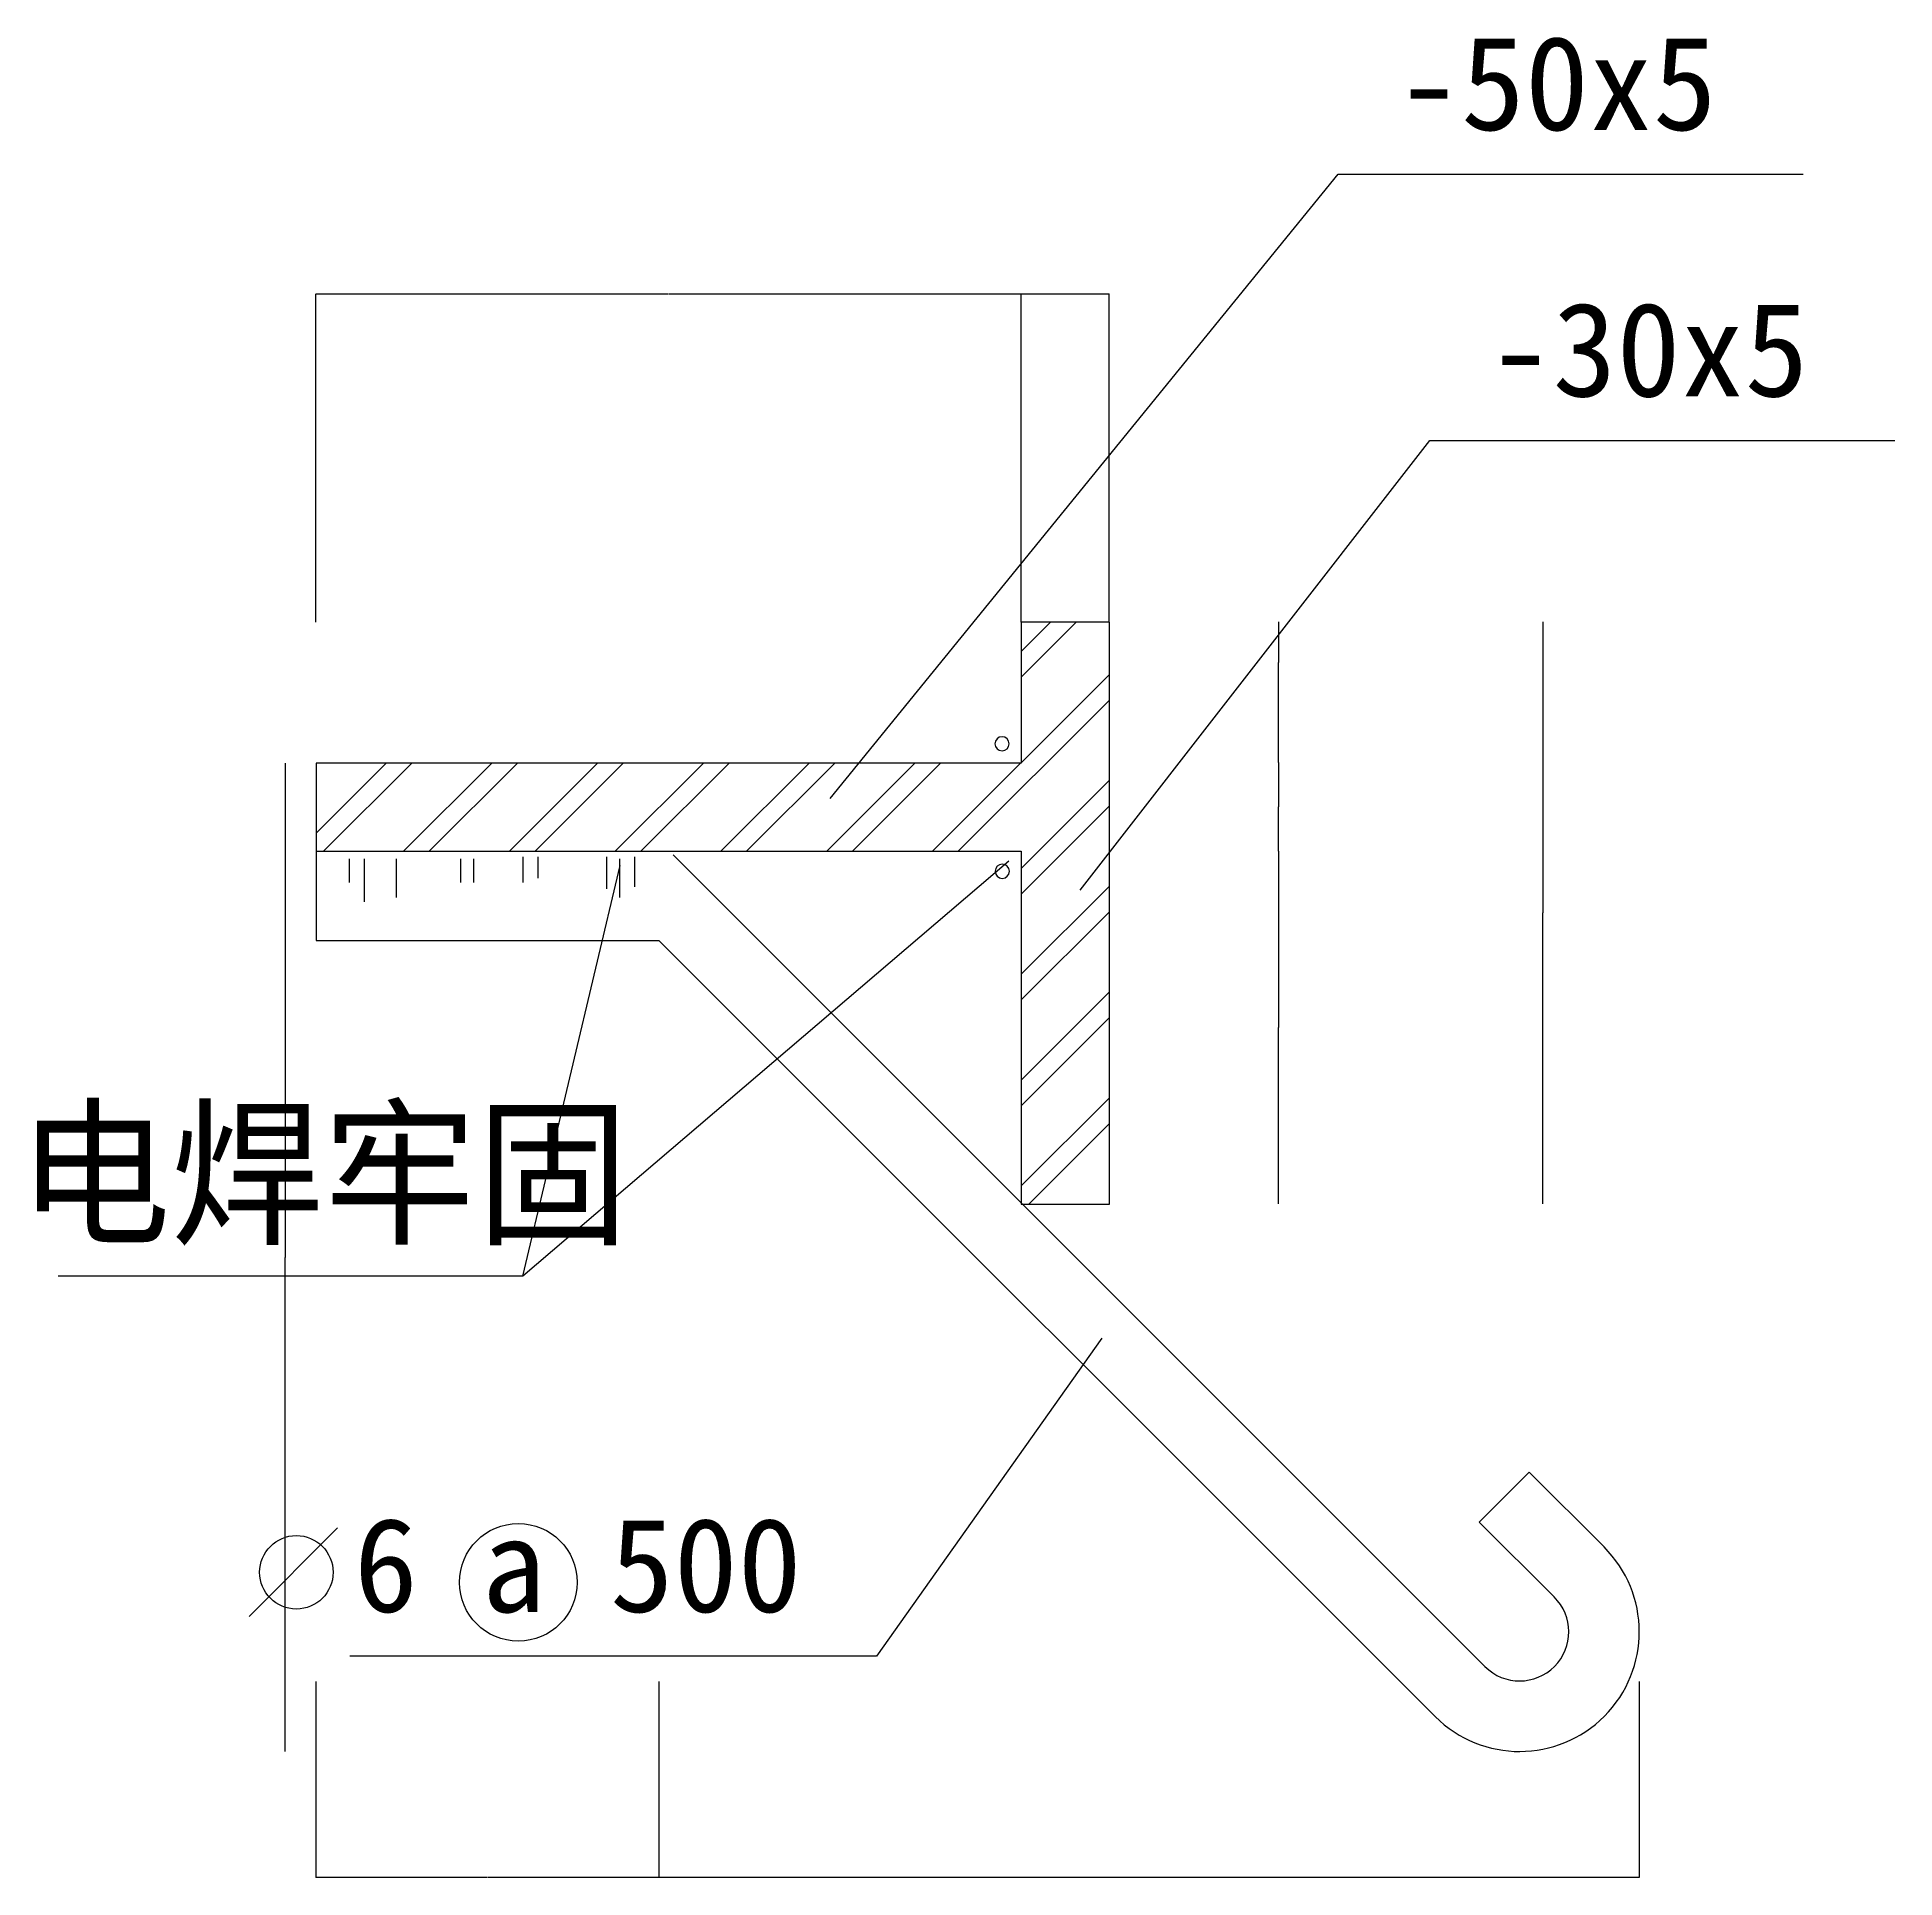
# Model space of a CAD drawing. Header units: metres. Extents: x 40641 to 54148, y -925 to 20073.
# Drawn here: x 43346 to 49668, y 13811 to 20073 of the extents above; entities that cross this region are included whole.
import ezdxf

# ---------------------------------------------------------------- set-up
doc = ezdxf.new("R2010")
doc.units = ezdxf.units.M
doc.layers.add('PUB_DIM', color=3, linetype='Continuous')
doc.layers.add('PUB_TEXT', color=7, linetype='Continuous')
doc.dimstyles.get("Standard").update_dxf_attribs({"dimtxt": 2.5, "dimasz": 2.5, "dimexe": 1.25, "dimexo": 0.625, "dimtad": 1, "dimcen": 2.5, "dimazin": 3, "dimtfac": 1, "dimtmove": 0, "dimatfit": 3})

# ---------------------------------------------------------------- blocks, each defined once
blk = doc.blocks.new('*D4')
for p, q in [((47570.17, 17303.36), (47570.17, 16703.36)), ((47569.92, 16703.36), (47569.67, 16703.36)), ((47570.17, 16103.36), (47570.17, 16703.36)), ((47570.17, 16703.36), (47570.17, 16703.36)), ((47570.42, 16703.36), (47570.67, 16703.36))]:
    blk.add_line(p, q)
at = {"layer": 'Defpoints'}
for p in [(47570.17, 17303.36), (47570.17, 16703.36), (47570.17, 16103.36)]:
    blk.add_point(p, dxfattribs=at)
at = {"layer": 'PUB_DIM', "insert": (47570.17, 16704.485), "char_height": 1, "attachment_point": 5}
blk.add_mtext('20', dxfattribs=at)
blk = doc.blocks.new('*D5')
for p, q in [((48470.17, 18083.36), (48470.17, 17093.36)), ((48469.92, 17093.36), (48469.67, 17093.36)), ((48470.17, 16103.36), (48470.17, 17093.36)), ((48470.17, 17093.36), (48470.17, 17093.36)), ((48470.42, 17093.36), (48470.67, 17093.36))]:
    blk.add_line(p, q)
at = {"layer": 'Defpoints'}
for p in [(48470.17, 18083.36), (48470.17, 17093.36), (48470.17, 16103.36)]:
    blk.add_point(p, dxfattribs=at)
at = {"layer": 'PUB_DIM', "insert": (48470.17, 17094.485), "char_height": 1, "attachment_point": 5}
blk.add_mtext('30', dxfattribs=at)
blk = doc.blocks.new('*D6')
for p, q in [((44189.96, 17602.57), (44189.96, 15921.57)), ((44189.71, 15921.57), (44189.46, 15921.57)), ((44189.96, 14240.57), (44189.96, 15921.57)), ((44189.96, 15921.57), (44189.96, 15921.57)), ((44190.21, 15921.57), (44190.46, 15921.57))]:
    blk.add_line(p, q)
at = {"layer": 'Defpoints'}
for p in [(44189.96, 17602.57), (44189.96, 15921.57), (44189.96, 14240.57)]:
    blk.add_point(p, dxfattribs=at)
at = {"layer": 'PUB_DIM', "insert": (44189.96, 15922.695), "char_height": 1, "attachment_point": 5}
blk.add_mtext('80', dxfattribs=at)
blk = doc.blocks.new('*D15')
for p, q in [((45461.8, 14478.3), (45461.8, 13811.49)), ((48797.8, 14478.3), (48797.8, 13811.49)), ((47128.8, 13811.49), (45461.55, 13811.49)), ((48798.05, 13811.49), (47130.8, 13811.49))]:
    blk.add_line(p, q)
at = {"layer": 'Defpoints'}
for p in [(45461.8, 14478.3), (48797.8, 14478.3), (48797.8, 13811.49)]:
    blk.add_point(p, dxfattribs=at)
at = {"layer": 'PUB_DIM', "insert": (47129.8, 13811.49), "char_height": 1, "attachment_point": 5}
blk.add_mtext('80', dxfattribs=at)
blk = doc.blocks.new('*D16')
for p, q in [((44294.8, 14478.3), (44294.8, 13811.49)), ((45461.8, 14478.3), (45461.8, 13811.49)), ((44877.3, 13811.49), (44294.55, 13811.49)), ((45462.05, 13811.49), (44879.3, 13811.49))]:
    blk.add_line(p, q)
at = {"layer": 'Defpoints'}
for p in [(44294.8, 14478.3), (45461.8, 14478.3), (45461.8, 13811.49)]:
    blk.add_point(p, dxfattribs=at)
at = {"layer": 'PUB_DIM', "insert": (44878.3, 13811.49), "char_height": 1, "attachment_point": 5}
blk.add_mtext('30', dxfattribs=at)
blk = doc.blocks.new('*D17')
for p, q in [((44294.74, 18083.02), (44294.74, 19199.53)), ((44294.99, 19199.53), (45493.74, 19199.53)), ((45495.74, 19199.53), (46694.49, 19199.53)), ((46694.74, 18083.02), (46694.74, 19199.53))]:
    blk.add_line(p, q)
at = {"layer": 'Defpoints'}
for p in [(44294.74, 19199.53), (44294.74, 18083.02), (46694.74, 18083.02)]:
    blk.add_point(p, dxfattribs=at)
at = {"layer": 'PUB_DIM', "insert": (45494.74, 19199.53), "char_height": 1, "attachment_point": 5}
blk.add_mtext('50', dxfattribs=at)
blk = doc.blocks.new('*D18')
for p, q in [((46694.74, 18083.02), (46694.74, 19199.53)), ((46694.99, 19199.53), (46844.24, 19199.53)), ((46845.24, 19199.53), (46994.49, 19199.53)), ((46994.74, 18083.02), (46994.74, 19199.53))]:
    blk.add_line(p, q)
at = {"layer": 'Defpoints'}
for p in [(46694.74, 19199.53), (46694.74, 18083.02), (46994.74, 18083.02)]:
    blk.add_point(p, dxfattribs=at)
at = {"layer": 'PUB_DIM', "insert": (46844.74, 19199.53), "char_height": 1, "attachment_point": 5}
blk.add_mtext('5', dxfattribs=at)
blk = doc.blocks.new('*D19')
for p, q in [((47570.17, 18083.36), (47570.17, 17945.01)), ((47569.92, 17945.01), (47569.67, 17945.01)), ((47570.17, 17605.36), (47570.17, 17945.01)), ((47570.17, 17945.01), (47570.17, 17945.01)), ((47570.42, 17945.01), (47570.67, 17945.01))]:
    blk.add_line(p, q)
at = {"layer": 'Defpoints'}
for p in [(47570.17, 18083.36), (47570.17, 17945.01), (47570.17, 17605.36)]:
    blk.add_point(p, dxfattribs=at)
at = {"layer": 'PUB_DIM', "insert": (47570.17, 17946.135), "char_height": 1, "attachment_point": 5}
blk.add_mtext('5', dxfattribs=at)
blk = doc.blocks.new('*D20')
for p, q in [((47570.17, 17605.36), (47570.17, 17454.36)), ((47569.92, 17454.36), (47569.67, 17454.36)), ((47570.17, 17303.36), (47570.17, 17454.36)), ((47570.17, 17454.36), (47570.17, 17454.36)), ((47570.42, 17454.36), (47570.67, 17454.36))]:
    blk.add_line(p, q)
at = {"layer": 'Defpoints'}
for p in [(47570.17, 17605.36), (47570.17, 17454.36), (47570.17, 17303.36)]:
    blk.add_point(p, dxfattribs=at)
at = {"layer": 'PUB_DIM', "insert": (47570.17, 17455.485), "char_height": 1, "attachment_point": 5}
blk.add_mtext('5', dxfattribs=at)

msp = doc.modelspace()

# ---------------------------------------------------------------- linework, layer by layer
at = {"layer": 'PUB_TEXT'}
for p, q in [((46045.19, 17482.67), (47773.87, 19606.66)), ((47773.87, 19606.66), (49356.34, 19606.66)), ((46895.36, 17171.15), (48085.6, 18700.42)), ((48085.6, 18700.42), (49668.07, 18700.42)), ((46695.08, 17983.32), (46794.84, 18083.02)), ((46695.08, 17895.98), (46882.24, 18083.02)), ((46393.01, 17303.02), (46995.08, 17904.68)), ((46480.41, 17303.02), (46995.08, 17817.34)), ((44295.08, 17365.04), (44533.21, 17603.02)), ((44320.41, 17303.02), (44620.62, 17603.02)), ((44593.01, 17303.02), (44893.21, 17603.02)), ((44680.41, 17303.02), (44980.62, 17603.02)), ((44953.01, 17303.02), (45253.21, 17603.02)), ((45040.41, 17303.02), (45340.62, 17603.02)), ((45313.01, 17303.02), (45613.21, 17603.02)), ((45400.41, 17303.02), (45700.62, 17603.02)), ((45673.01, 17303.02), (45973.21, 17603.02)), ((45760.41, 17303.02), (46060.62, 17603.02)), ((46033.01, 17303.02), (46333.21, 17603.02)), ((46120.41, 17303.02), (46420.62, 17603.02)), ((46695.08, 17244.88), (46995.08, 17544.68)), ((46695.08, 17157.54), (46995.08, 17457.34)), ((44295.08, 17303.02), (44295.08, 16999.69)), ((44407.32, 17277.05), (44407.32, 17196.76)), ((44458.45, 17277.05), (44458.45, 17131.07)), ((44568, 17277.05), (44568, 17145.67)), ((44787.11, 17277.05), (44787.11, 17196.76)), ((44830.93, 17277.05), (44830.93, 17196.76)), ((44998.92, 17284.35), (44998.92, 17196.76)), ((46653.21, 17269.88), (44999.25, 15857.44)), ((45050.05, 17284.35), (45050.05, 17211.36)), ((45283.76, 17284.35), (45283.76, 17174.86)), ((45327.59, 17277.05), (45327.59, 17145.67)), ((45378.71, 17284.35), (45378.71, 17182.16)), ((48273.16, 14529.43), (45510.18, 17290.55)), ((44999.25, 15857.44), (45330.04, 17254.85)), ((46695.08, 16884.88), (46995.08, 17184.68)), ((46695.08, 16797.54), (46995.08, 17097.34)), ((44295.08, 16999.69), (45461.71, 16999.69)), ((48103.86, 14359.32), (45461.71, 16999.69)), ((46695.08, 16524.88), (46995.08, 16824.68)), ((46695.08, 16437.54), (46995.08, 16737.34)), ((46695.08, 16164.88), (46995.08, 16464.68)), ((46720.58, 16103.02), (46995.08, 16377.34)), ((44999.25, 15857.44), (43417.51, 15857.44)), ((46968.97, 15647.08), (46202.13, 14565.22)), ((48253.84, 15020.36), (48423.14, 15190.47)), ((48678.31, 14936.52), (48423.14, 15190.47)), ((44067.01, 14700.45), (44367.73, 15000.97)), ((48509.01, 14766.41), (48253.84, 15020.36)), ((46202.13, 14565.22), (44410.4, 14565.22))]:
    msp.add_line(p, q, dxfattribs=at)
msp.add_lwpolyline([(44295.08, 17603.02), (44295.08, 17303.02), (46695.08, 17303.02), (46695.08, 16103.02), (46995.08, 16103.02), (46995.08, 16703.02), (46995.08, 18083.02), (46695.08, 18083.02), (46695.08, 17603.02)], close=True, dxfattribs=at)
for points in [[(46605.54, 17668.9, 1), (46653.84, 17668.9, 1)], [(46606.32, 17235.09, 1), (46654.62, 17235.09, 1)]]:
    msp.add_lwpolyline(points, format="xyb", close=True, dxfattribs=at)
for centre, radius in [((44983.53, 14816.11), 200), ((44228.16, 14850.16), 125)]:
    msp.add_circle(centre, radius, dxfattribs=at)
for radius in [407.17, 167.17]:
    msp.add_arc((48391.08, 14647.92), radius, 225.14, 45.14, dxfattribs=at)

# ---------------------------------------------------------------- texts
for s, height, p in [('-50x5', 320, (47973.87, 19756.66)), ('-30x5', 320, (48285.6, 18850.42)), ('电焊牢固', 400, (43280.5, 16007.44)), ('6 a 500', 320, (44423.99, 14715.22))]:
    msp.add_text(s, height=height, dxfattribs=at).set_placement(p)

# ---------------------------------------------------------------- dimensions: what is measured, and where the dimension line sits
at = {"layer": 'PUB_DIM'}
for base, p1, p2, text, picture, middle in [((44294.74, 19199.53), (44294.74, 18083.02), (46694.74, 18083.02), '50', '*D17', (45494.74, 19199.53)), ((46694.74, 19199.53), (46694.74, 18083.02), (46994.74, 18083.02), '5', '*D18', (46844.74, 19199.53)), ((47570.17, 17945.01), (47570.17, 18083.36), (47570.17, 17605.36), '5', '*D19', (47570.17, 17946.135)), ((48470.17, 17093.36), (48470.17, 18083.36), (48470.17, 16103.36), '30', '*D5', (48470.17, 17094.485)), ((44189.96, 15921.57), (44189.96, 14240.57), (44189.96, 17602.57), '80', '*D6', (44189.96, 15922.695)), ((47570.17, 17454.36), (47570.17, 17605.36), (47570.17, 17303.36), '5', '*D20', (47570.17, 17455.485)), ((47570.17, 16703.36), (47570.17, 17303.36), (47570.17, 16103.36), '20', '*D4', (47570.17, 16704.485)), ((45461.8, 13811.49), (45461.8, 14478.3), (44294.8, 14478.3), '30', '*D16', (44878.3, 13811.49)), ((48797.8, 13811.49), (48797.8, 14478.3), (45461.8, 14478.3), '80', '*D15', (47129.8, 13811.49))]:
    dim = msp.add_linear_dim(base=base, p1=p1, p2=p2, text=text, dimstyle='Standard', dxfattribs=at)
    dim.commit()
    dim.dimension.update_dxf_attribs({"geometry": picture, "text_midpoint": middle})

doc.saveas('drawing.dxf')
